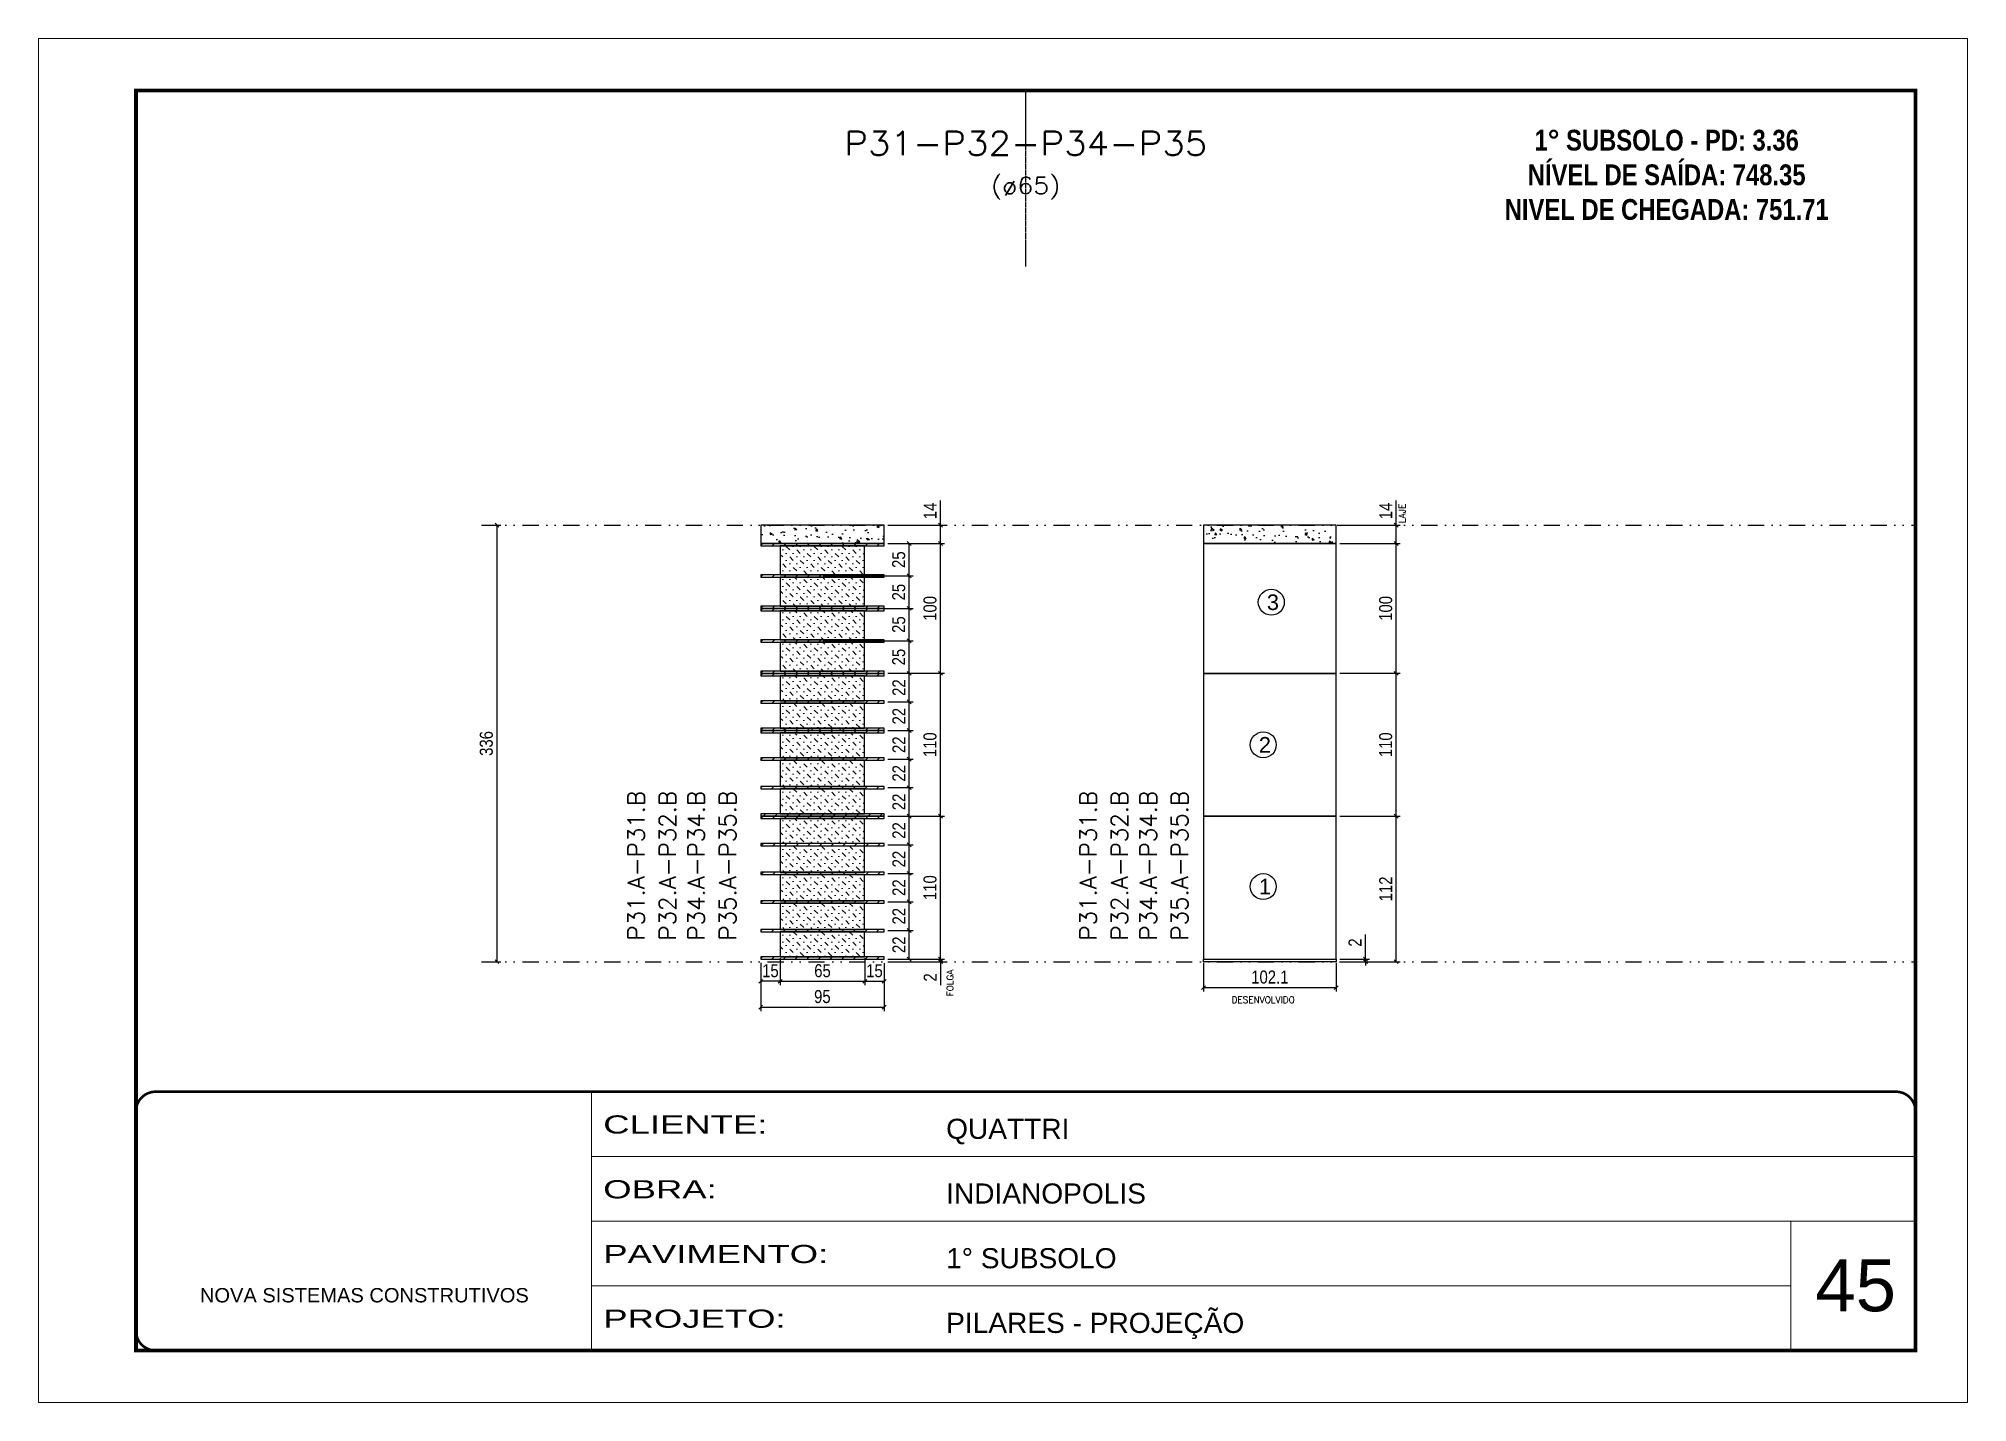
# Model space of a CAD drawing. Header units: millimetres. Extents: x 1945 to 8225, y 304 to 15137.
# Drawn here: x 1945 to 3430, y 1453 to 2503 of the extents above; entities that cross this region are included whole.
import ezdxf
from ezdxf.enums import TextEntityAlignment as Align

# ---------------------------------------------------------------- set-up
doc = ezdxf.new("R2010")
doc.units = ezdxf.units.MM
for name, pattern in [('CONTINUO', [0]), ('DASHED', [0.75, 0.5, -0.25]), ('DIVIDE2', [0.625, 0.25, -0.125, 0, -0.125, 0, -0.125]), ('HIDDEN', [0.375, 0.25, -0.125])]:
    doc.linetypes.add(name, pattern=pattern)
for name, color, linetype, lineweight in [('CARIMBO', 255, 'Continuous', 9), ('CONCRETO', 251, 'Continuous', 25), ('Folhas', 255, 'Continuous', 9), ('HACHURACONCRETO', 7, 'Continuous', 13), ('SARRAFO DE PRESSAO', 251, 'DASHED', 9), ('Texto Seção', 7, 'Continuous', 15)]:
    doc.layers.add(name, color=color, linetype=linetype, lineweight=lineweight)
for name, color, linetype in [('COTA', 241, 'Continuous'), ('NOMENCLATURA', 7, 'Continuous'), ('Nível', 160, 'Continuous'), ('Painéis', 200, 'Continuous'), ('Romaneio', 10, 'Continuous'), ('Texto de Titulo', 7, 'Continuous'), ('Texto Qtd Sarr', 242, 'Continuous')]:
    doc.layers.add(name, color=color, linetype=linetype)
doc.styles.add('ARIAL', font='arial.ttf')
doc.styles.add('COTA TECNICA', font='techl___.ttf', dxfattribs={"height": 10})
doc.styles.add('COTA TECNICA-50', font='techl___.ttf', dxfattribs={"height": 10})
doc.styles.add('REGUA-120', font='ROMANS.shx', dxfattribs={"height": 15})
doc.styles.add('ROMANC', font='techb___.ttf', dxfattribs={"height": 2.5})
doc.styles.add('ROMANS', font='romans.shx')
doc.styles.add('Tecnologia', font='')
doc.styles.get('Tecnologia').set_extended_font_data('Forgotten Futurist')
doc.dimstyles.new('COTA PAINEL-50', dxfattribs={"dimtxt": 10, "dimasz": 3, "dimexe": 3, "dimexo": 3, "dimgap": 3, "dimtad": 1, "dimdec": 1, "dimzin": 12, "dimdsep": 46, "dimtxsty": 'COTA TECNICA-50', "dimblk1": 'OBLIQUE', "dimblk2": 'OBLIQUE', "dimsah": 1, "dimcen": 0.9, "dimclrd": 4, "dimclre": 4, "dimclrt": 240, "dimadec": 1, "dimazin": 3, "dimtfac": 1, "dimtdec": 1, "dimtmove": 0, "dimatfit": 3, "dimfxl": 1, "dimtolj": 1, "dimtzin": 12, "dimarcsym": 0})
doc.dimstyles.new('PAINEL', dxfattribs={"dimtxt": 10, "dimasz": 3, "dimexe": 3, "dimexo": 3, "dimgap": 3, "dimtad": 1, "dimdec": 1, "dimzin": 12, "dimdsep": 46, "dimtxsty": 'COTA TECNICA', "dimblk1": 'OBLIQUE', "dimblk2": 'OBLIQUE', "dimsah": 1, "dimcen": 0.9, "dimclrd": 4, "dimclre": 4, "dimclrt": 240, "dimadec": 1, "dimazin": 3, "dimtfac": 1, "dimtdec": 1, "dimtmove": 0, "dimatfit": 3, "dimfxl": 1, "dimtolj": 1, "dimtzin": 12, "dimarcsym": 0})
pattern_1 = [(45, (19209.22, 5508.4567), (-4.490128, 4.490128), [])]

msp = doc.modelspace()

# ---------------------------------------------------------------- texts
at = {"layer": 'CARIMBO', "style": 'ARIAL'}
msp.add_text('45', height=40, dxfattribs=at).set_placement((3312.72, 1522.93))
at = {"layer": 'NOMENCLATURA', "color": 2, "insert": (3198.35, 2432.58), "char_height": 16, "attachment_point": 2, "style": 'ROMANC'}
msp.add_mtext_dynamic_manual_height_columns('1° SUBSOLO - PD: 3.36\\PNÍVEL DE SAÍDA: 748.35\\PNIVEL DE CHEGADA: 751.71', width=449.0761, gutter_width=1, heights=[0], dxfattribs=at)
at = {"layer": 'Romaneio', "color": 0, "style": 'ARIAL'}
for s, p in [('3', (2895.17, 2068.83)), ('2', (2888.99, 1959.06)), ('1', (2888.99, 1849.91))]:
    msp.add_text(s, height=12, dxfattribs=at).set_placement(p, align=Align.MIDDLE_CENTER)
at = {"layer": 'Texto Seção', "linetype": 'Continuous', "style": 'ROMANS'}
for s, p in [('LAJE', (2997.14, 2129.72)), ('FOLGA', (2649.08, 1765.42))]:
    msp.add_text(s, height=5, rotation=90, dxfattribs=at).set_placement(p)
msp.add_text('DESENVOLVIDO', height=5, dxfattribs=at).set_placement((2863.35, 1760.29))
at = {"layer": 'Texto Seção', "char_height": 13, "width": 285.3299, "attachment_point": 7, "rotation": 90, "style": 'REGUA-120'}
for s, insert in [('P31.A-P31.B', (2411.42, 1808.29)), ('P32.A-P32.B', (2435.55, 1808.29)), ('P34.A-P34.B', (2457.67, 1808.29)), ('P35.A-P35.B', (2481.8, 1808.29)), ('P31.A-P31.B', (2759.42, 1808.29)), ('P32.A-P32.B', (2783.55, 1808.29)), ('P34.A-P34.B', (2805.67, 1808.29)), ('P35.A-P35.B', (2829.8, 1808.29))]:
    msp.add_mtext(s, dxfattribs=dict(at, insert=insert))

# ---------------------------------------------------------------- blocks, each defined once
blk = doc.blocks.new('9999999999')
at = {"color": 30, "linetype": 'CONTINUO'}
for p, q in [((98564.6, 34230.2), (98564.6, 34429.4)), ((98564.6, 34379.6), (99584, 34379.6)), ((98564.6, 34329.8), (99488, 34329.8)), ((99584, 34329.8), (99488, 34329.8)), ((99488, 34329.8), (99488, 34230.2)), ((98564.6, 34280), (99488, 34280))]:
    blk.add_line(p, q, dxfattribs=at)
at = {"color": 30, "linetype": 'CONTINUO', "const_width": 2}
blk.add_lwpolyline([(99584, 34230.2), (99584, 34414.4, 0.414214), (99569, 34429.4), (98229, 34429.4, 0.414214), (98214, 34414.4), (98214, 34245.2, 0.414214), (98229, 34230.2), (99584, 34230.2)], format="xyb", dxfattribs=at)
at = {"layer": 'Folhas'}
blk.add_lwpolyline([(98139, 34190.2), (99624, 34190.2), (99624, 35240.2), (98139, 35240.2)], close=True, dxfattribs=at)
at = {"layer": 'Folhas', "color": 30, "const_width": 3}
blk.add_lwpolyline([(98214, 34230.2), (99584, 34230.2), (99584, 35200.2), (98214, 35200.2)], close=True, dxfattribs=at)
at = {"color": 7, "linetype": 'Continuous', "ltscale": 5, "style": 'ARIAL'}
for s, height, p in [('QUATTRI', 15.48, (98837.7, 34393.1)), ('INDIANOPOLIS', 15.483, (98837.7, 34343.3)), ('1° SUBSOLO', 15.48, (98837.7, 34293.5)), ('NOVA SISTEMAS CONSTRUTIVOS', 11.059, (98263.2, 34267.2)), ('PILARES - PROJEÇÃO', 15.483, (98837.7, 34243.7))]:
    blk.add_text(s, height=height, dxfattribs=at).set_placement(p)
at = {"layer": 'Folhas', "color": 7, "style": 'Tecnologia', "width": 1.5}
for s, p in [('CLIENTE:', (98573.7, 34397.2)), ('OBRA:', (98573.7, 34347.3)), ('PAVIMENTO:', (98573.7, 34297.5)), ('PROJETO:', (98573.7, 34247.7))]:
    blk.add_text(s, height=14, dxfattribs=at).set_placement(p)
blk = doc.blocks.new('_Oblique')
at = {"color": 0, "linetype": 'ByBlock', "lineweight": -2}
blk.add_line((-0.5, -0.5), (0.5, 0.5), dxfattribs=at)
blk = doc.blocks.new('*D1348')
at = {"layer": 'COTA', "color": 4, "lineweight": -2, "transparency": 16777216}
for p, q in [((2500.8, 1791.1), (2500.8, 1754)), ((2595.8, 1791), (2595.8, 1754)), ((2500.8, 1757), (2595.8, 1757))]:
    blk.add_line(p, q, dxfattribs=at)
at = {"layer": 'Defpoints', "color": 0, "transparency": 16777216}
for p in [(2500.8, 1794.1), (2595.8, 1794), (2595.8, 1757)]:
    blk.add_point(p, dxfattribs=at)
at = {"layer": 'COTA', "color": 4, "lineweight": -2, "transparency": 16777216, "xscale": 3, "yscale": 3, "zscale": 3, "rotation": 180}
blk.add_blockref('_Oblique', (2500.8, 1757), dxfattribs=at)
at = {"layer": 'COTA', "color": 4, "lineweight": -2, "transparency": 16777216, "xscale": 3, "yscale": 3, "zscale": 3}
blk.add_blockref('_Oblique', (2595.8, 1757), dxfattribs=at)
at = {"layer": 'COTA', "color": 240, "transparency": 16777216, "insert": (2548.3, 1765.2), "char_height": 10, "attachment_point": 5, "style": 'COTA TECNICA'}
blk.add_mtext('\\A1;95', dxfattribs=at)
blk = doc.blocks.new('*D1349')
at = {"layer": 'COTA', "color": 4, "lineweight": -2, "transparency": 16777216}
for p, q in [((2500.8, 1791.1), (2500.8, 1774)), ((2515.8, 1794.7), (2515.8, 1774)), ((2515.8, 1777), (2500.8, 1777))]:
    blk.add_line(p, q, dxfattribs=at)
at = {"layer": 'Defpoints', "color": 0, "transparency": 16777216}
for p in [(2515.8, 1797.7), (2500.8, 1794.1), (2500.8, 1777)]:
    blk.add_point(p, dxfattribs=at)
at = {"layer": 'COTA', "color": 4, "lineweight": -2, "transparency": 16777216, "xscale": 3, "yscale": 3, "zscale": 3, "rotation": 180}
blk.add_blockref('_Oblique', (2500.8, 1777), dxfattribs=at)
at = {"layer": 'COTA', "color": 4, "lineweight": -2, "transparency": 16777216, "xscale": 3, "yscale": 3, "zscale": 3}
blk.add_blockref('_Oblique', (2515.8, 1777), dxfattribs=at)
at = {"layer": 'COTA', "color": 240, "transparency": 16777216, "insert": (2508.3, 1785.1), "char_height": 10, "attachment_point": 5, "style": 'COTA TECNICA'}
blk.add_mtext('\\A1;15', dxfattribs=at)
blk = doc.blocks.new('*D1350')
at = {"layer": 'COTA', "color": 4, "lineweight": -2, "transparency": 16777216}
for p, q in [((2580.9, 1794.7), (2580.9, 1774)), ((2595.8, 1791), (2595.8, 1774)), ((2580.9, 1777), (2595.8, 1777))]:
    blk.add_line(p, q, dxfattribs=at)
at = {"layer": 'Defpoints', "color": 0, "transparency": 16777216}
for p in [(2580.9, 1797.7), (2595.8, 1794), (2595.8, 1777)]:
    blk.add_point(p, dxfattribs=at)
at = {"layer": 'COTA', "color": 4, "lineweight": -2, "transparency": 16777216, "xscale": 3, "yscale": 3, "zscale": 3, "rotation": 180}
blk.add_blockref('_Oblique', (2580.9, 1777), dxfattribs=at)
at = {"layer": 'COTA', "color": 4, "lineweight": -2, "transparency": 16777216, "xscale": 3, "yscale": 3, "zscale": 3}
blk.add_blockref('_Oblique', (2595.8, 1777), dxfattribs=at)
at = {"layer": 'COTA', "color": 240, "transparency": 16777216, "insert": (2588.4, 1785.1), "char_height": 10, "attachment_point": 5, "style": 'COTA TECNICA'}
blk.add_mtext('\\A1;15', dxfattribs=at)
blk = doc.blocks.new('*D1351')
at = {"layer": 'COTA', "color": 4, "lineweight": -2, "transparency": 16777216}
for p, q in [((2515.8, 1794.7), (2515.8, 1774)), ((2580.9, 1794.7), (2580.9, 1774)), ((2515.8, 1777), (2580.9, 1777))]:
    blk.add_line(p, q, dxfattribs=at)
at = {"layer": 'Defpoints', "color": 0, "transparency": 16777216}
for p in [(2515.8, 1797.7), (2580.9, 1797.7), (2580.9, 1777)]:
    blk.add_point(p, dxfattribs=at)
at = {"layer": 'COTA', "color": 4, "lineweight": -2, "transparency": 16777216, "xscale": 3, "yscale": 3, "zscale": 3, "rotation": 180}
blk.add_blockref('_Oblique', (2515.8, 1777), dxfattribs=at)
at = {"layer": 'COTA', "color": 4, "lineweight": -2, "transparency": 16777216, "xscale": 3, "yscale": 3, "zscale": 3}
blk.add_blockref('_Oblique', (2580.9, 1777), dxfattribs=at)
at = {"layer": 'COTA', "color": 240, "transparency": 16777216, "insert": (2548.4, 1785.1), "char_height": 10, "attachment_point": 5, "style": 'COTA TECNICA'}
blk.add_mtext('\\A1;65', dxfattribs=at)
blk = doc.blocks.new('*D1352')
at = {"layer": 'COTA', "color": 4, "lineweight": -2, "transparency": 16777216}
for p, q in [((2639.3, 1794.1), (2639.3, 1797.1)), ((2598.8, 1794.1), (2642.3, 1794.1)), ((2598.8, 1792.1), (2642.3, 1792.1)), ((2639.3, 1794.1), (2639.3, 1792.1)), ((2639.3, 1792.1), (2639.3, 1774))]:
    blk.add_line(p, q, dxfattribs=at)
at = {"layer": 'Defpoints', "color": 0, "transparency": 16777216}
for p in [(2595.8, 1794.1), (2595.8, 1792.1), (2639.3, 1792.1)]:
    blk.add_point(p, dxfattribs=at)
at = {"layer": 'COTA', "color": 4, "lineweight": -2, "transparency": 16777216, "xscale": 3, "yscale": 3, "zscale": 3}
for p, rotation in [((2639.3, 1794.1), 270), ((2639.3, 1792.1), 90)]:
    blk.add_blockref('_Oblique', p, dxfattribs=dict(at, rotation=rotation))
at = {"layer": 'COTA', "color": 240, "transparency": 16777216, "insert": (2631.3, 1780), "char_height": 10, "attachment_point": 5, "rotation": 90, "style": 'COTA TECNICA'}
blk.add_mtext('\\A1;2', dxfattribs=at)
blk = doc.blocks.new('*D1353')
at = {"layer": 'COTA', "color": 4, "lineweight": -2, "transparency": 16777216}
for p, q in [((2598.8, 1904.1), (2642.3, 1904.1)), ((2639.3, 1794.1), (2639.3, 1904.1)), ((2598.8, 1794.1), (2642.3, 1794.1))]:
    blk.add_line(p, q, dxfattribs=at)
at = {"layer": 'Defpoints', "color": 0, "transparency": 16777216}
for p in [(2595.8, 1904.1), (2639.3, 1904.1), (2595.8, 1794.1)]:
    blk.add_point(p, dxfattribs=at)
at = {"layer": 'COTA', "color": 4, "lineweight": -2, "transparency": 16777216, "xscale": 3, "yscale": 3, "zscale": 3}
for p, rotation in [((2639.3, 1904.1), 90), ((2639.3, 1794.1), 270)]:
    blk.add_blockref('_Oblique', p, dxfattribs=dict(at, rotation=rotation))
at = {"layer": 'COTA', "color": 240, "transparency": 16777216, "insert": (2631.2, 1849.1), "char_height": 10, "attachment_point": 5, "rotation": 90, "style": 'COTA TECNICA'}
blk.add_mtext('\\A1;110', dxfattribs=at)
blk = doc.blocks.new('*D1354')
at = {"layer": 'COTA', "color": 4, "lineweight": -2, "transparency": 16777216}
for p, q in [((2598.8, 2014.1), (2642.3, 2014.1)), ((2639.3, 1904.1), (2639.3, 2014.1)), ((2598.8, 1904.1), (2642.3, 1904.1))]:
    blk.add_line(p, q, dxfattribs=at)
at = {"layer": 'Defpoints', "color": 0, "transparency": 16777216}
for p in [(2595.8, 2014.1), (2639.3, 2014.1), (2595.8, 1904.1)]:
    blk.add_point(p, dxfattribs=at)
at = {"layer": 'COTA', "color": 4, "lineweight": -2, "transparency": 16777216, "xscale": 3, "yscale": 3, "zscale": 3}
for p, rotation in [((2639.3, 2014.1), 90), ((2639.3, 1904.1), 270)]:
    blk.add_blockref('_Oblique', p, dxfattribs=dict(at, rotation=rotation))
at = {"layer": 'COTA', "color": 240, "transparency": 16777216, "insert": (2631.2, 1959.1), "char_height": 10, "attachment_point": 5, "rotation": 90, "style": 'COTA TECNICA'}
blk.add_mtext('\\A1;110', dxfattribs=at)
blk = doc.blocks.new('*D1355')
at = {"layer": 'COTA', "color": 4, "lineweight": -2, "transparency": 16777216}
for p, q in [((2598.8, 1816.1), (2618.2, 1816.1)), ((2615.2, 1794.1), (2615.2, 1816.1)), ((2598.8, 1794.1), (2618.2, 1794.1))]:
    blk.add_line(p, q, dxfattribs=at)
at = {"layer": 'Defpoints', "color": 0, "transparency": 16777216}
for p in [(2595.8, 1816.1), (2615.2, 1816.1), (2595.8, 1794.1)]:
    blk.add_point(p, dxfattribs=at)
at = {"layer": 'COTA', "color": 4, "lineweight": -2, "transparency": 16777216, "xscale": 3, "yscale": 3, "zscale": 3}
for p, rotation in [((2615.2, 1816.1), 90), ((2615.2, 1794.1), 270)]:
    blk.add_blockref('_Oblique', p, dxfattribs=dict(at, rotation=rotation))
at = {"layer": 'COTA', "color": 240, "transparency": 16777216, "insert": (2607.2, 1805.1), "char_height": 10, "attachment_point": 5, "rotation": 90, "style": 'COTA TECNICA'}
blk.add_mtext('\\A1;22', dxfattribs=at)
blk = doc.blocks.new('*D1356')
at = {"layer": 'COTA', "color": 4, "lineweight": -2, "transparency": 16777216}
for p, q in [((2598.8, 1838.1), (2618.2, 1838.1)), ((2615.2, 1816.1), (2615.2, 1838.1)), ((2598.8, 1816.1), (2618.2, 1816.1))]:
    blk.add_line(p, q, dxfattribs=at)
at = {"layer": 'Defpoints', "color": 0, "transparency": 16777216}
for p in [(2595.8, 1838.1), (2615.2, 1838.1), (2595.8, 1816.1)]:
    blk.add_point(p, dxfattribs=at)
at = {"layer": 'COTA', "color": 4, "lineweight": -2, "transparency": 16777216, "xscale": 3, "yscale": 3, "zscale": 3}
for p, rotation in [((2615.2, 1838.1), 90), ((2615.2, 1816.1), 270)]:
    blk.add_blockref('_Oblique', p, dxfattribs=dict(at, rotation=rotation))
at = {"layer": 'COTA', "color": 240, "transparency": 16777216, "insert": (2607.2, 1827.1), "char_height": 10, "attachment_point": 5, "rotation": 90, "style": 'COTA TECNICA'}
blk.add_mtext('\\A1;22', dxfattribs=at)
blk = doc.blocks.new('*D1357')
at = {"layer": 'COTA', "color": 4, "lineweight": -2, "transparency": 16777216}
for p, q in [((2598.8, 1860.1), (2618.2, 1860.1)), ((2615.2, 1838.1), (2615.2, 1860.1)), ((2598.8, 1838.1), (2618.2, 1838.1))]:
    blk.add_line(p, q, dxfattribs=at)
at = {"layer": 'Defpoints', "color": 0, "transparency": 16777216}
for p in [(2595.8, 1860.1), (2615.2, 1860.1), (2595.8, 1838.1)]:
    blk.add_point(p, dxfattribs=at)
at = {"layer": 'COTA', "color": 4, "lineweight": -2, "transparency": 16777216, "xscale": 3, "yscale": 3, "zscale": 3}
for p, rotation in [((2615.2, 1860.1), 90), ((2615.2, 1838.1), 270)]:
    blk.add_blockref('_Oblique', p, dxfattribs=dict(at, rotation=rotation))
at = {"layer": 'COTA', "color": 240, "transparency": 16777216, "insert": (2607.2, 1849.1), "char_height": 10, "attachment_point": 5, "rotation": 90, "style": 'COTA TECNICA'}
blk.add_mtext('\\A1;22', dxfattribs=at)
blk = doc.blocks.new('*D1358')
at = {"layer": 'COTA', "color": 4, "lineweight": -2, "transparency": 16777216}
for p, q in [((2598.8, 1882.1), (2618.2, 1882.1)), ((2615.2, 1860.1), (2615.2, 1882.1)), ((2598.8, 1860.1), (2618.2, 1860.1))]:
    blk.add_line(p, q, dxfattribs=at)
at = {"layer": 'Defpoints', "color": 0, "transparency": 16777216}
for p in [(2595.8, 1882.1), (2615.2, 1882.1), (2595.8, 1860.1)]:
    blk.add_point(p, dxfattribs=at)
at = {"layer": 'COTA', "color": 4, "lineweight": -2, "transparency": 16777216, "xscale": 3, "yscale": 3, "zscale": 3}
for p, rotation in [((2615.2, 1882.1), 90), ((2615.2, 1860.1), 270)]:
    blk.add_blockref('_Oblique', p, dxfattribs=dict(at, rotation=rotation))
at = {"layer": 'COTA', "color": 240, "transparency": 16777216, "insert": (2607.2, 1871.1), "char_height": 10, "attachment_point": 5, "rotation": 90, "style": 'COTA TECNICA'}
blk.add_mtext('\\A1;22', dxfattribs=at)
blk = doc.blocks.new('*D1359')
at = {"layer": 'COTA', "color": 4, "lineweight": -2, "transparency": 16777216}
for p, q in [((2598.8, 1904.1), (2618.2, 1904.1)), ((2615.2, 1882.1), (2615.2, 1904.1)), ((2598.8, 1882.1), (2618.2, 1882.1))]:
    blk.add_line(p, q, dxfattribs=at)
at = {"layer": 'Defpoints', "color": 0, "transparency": 16777216}
for p in [(2595.8, 1904.1), (2615.2, 1904.1), (2595.8, 1882.1)]:
    blk.add_point(p, dxfattribs=at)
at = {"layer": 'COTA', "color": 4, "lineweight": -2, "transparency": 16777216, "xscale": 3, "yscale": 3, "zscale": 3}
for p, rotation in [((2615.2, 1904.1), 90), ((2615.2, 1882.1), 270)]:
    blk.add_blockref('_Oblique', p, dxfattribs=dict(at, rotation=rotation))
at = {"layer": 'COTA', "color": 240, "transparency": 16777216, "insert": (2607.2, 1893.1), "char_height": 10, "attachment_point": 5, "rotation": 90, "style": 'COTA TECNICA'}
blk.add_mtext('\\A1;22', dxfattribs=at)
blk = doc.blocks.new('*D1360')
at = {"layer": 'COTA', "color": 4, "lineweight": -2, "transparency": 16777216}
for p, q in [((2598.8, 1926.1), (2618.2, 1926.1)), ((2615.2, 1904.1), (2615.2, 1926.1)), ((2598.8, 1904.1), (2618.2, 1904.1))]:
    blk.add_line(p, q, dxfattribs=at)
at = {"layer": 'Defpoints', "color": 0, "transparency": 16777216}
for p in [(2595.8, 1926.1), (2615.2, 1926.1), (2595.8, 1904.1)]:
    blk.add_point(p, dxfattribs=at)
at = {"layer": 'COTA', "color": 4, "lineweight": -2, "transparency": 16777216, "xscale": 3, "yscale": 3, "zscale": 3}
for p, rotation in [((2615.2, 1926.1), 90), ((2615.2, 1904.1), 270)]:
    blk.add_blockref('_Oblique', p, dxfattribs=dict(at, rotation=rotation))
at = {"layer": 'COTA', "color": 240, "transparency": 16777216, "insert": (2607.2, 1915.1), "char_height": 10, "attachment_point": 5, "rotation": 90, "style": 'COTA TECNICA'}
blk.add_mtext('\\A1;22', dxfattribs=at)
blk = doc.blocks.new('*D1361')
at = {"layer": 'COTA', "color": 4, "lineweight": -2, "transparency": 16777216}
for p, q in [((2598.8, 1948.1), (2618.2, 1948.1)), ((2615.2, 1926.1), (2615.2, 1948.1)), ((2598.8, 1926.1), (2618.2, 1926.1))]:
    blk.add_line(p, q, dxfattribs=at)
at = {"layer": 'Defpoints', "color": 0, "transparency": 16777216}
for p in [(2595.8, 1948.1), (2615.2, 1948.1), (2595.8, 1926.1)]:
    blk.add_point(p, dxfattribs=at)
at = {"layer": 'COTA', "color": 4, "lineweight": -2, "transparency": 16777216, "xscale": 3, "yscale": 3, "zscale": 3}
for p, rotation in [((2615.2, 1948.1), 90), ((2615.2, 1926.1), 270)]:
    blk.add_blockref('_Oblique', p, dxfattribs=dict(at, rotation=rotation))
at = {"layer": 'COTA', "color": 240, "transparency": 16777216, "insert": (2607.2, 1937.1), "char_height": 10, "attachment_point": 5, "rotation": 90, "style": 'COTA TECNICA'}
blk.add_mtext('\\A1;22', dxfattribs=at)
blk = doc.blocks.new('*D1362')
at = {"layer": 'COTA', "color": 4, "lineweight": -2, "transparency": 16777216}
for p, q in [((2598.8, 1970.1), (2618.2, 1970.1)), ((2615.2, 1948.1), (2615.2, 1970.1)), ((2598.8, 1948.1), (2618.2, 1948.1))]:
    blk.add_line(p, q, dxfattribs=at)
at = {"layer": 'Defpoints', "color": 0, "transparency": 16777216}
for p in [(2595.8, 1970.1), (2615.2, 1970.1), (2595.8, 1948.1)]:
    blk.add_point(p, dxfattribs=at)
at = {"layer": 'COTA', "color": 4, "lineweight": -2, "transparency": 16777216, "xscale": 3, "yscale": 3, "zscale": 3}
for p, rotation in [((2615.2, 1970.1), 90), ((2615.2, 1948.1), 270)]:
    blk.add_blockref('_Oblique', p, dxfattribs=dict(at, rotation=rotation))
at = {"layer": 'COTA', "color": 240, "transparency": 16777216, "insert": (2607.2, 1959.1), "char_height": 10, "attachment_point": 5, "rotation": 90, "style": 'COTA TECNICA'}
blk.add_mtext('\\A1;22', dxfattribs=at)
blk = doc.blocks.new('*D1363')
at = {"layer": 'COTA', "color": 4, "lineweight": -2, "transparency": 16777216}
for p, q in [((2598.8, 1992.1), (2618.2, 1992.1)), ((2615.2, 1970.1), (2615.2, 1992.1)), ((2598.8, 1970.1), (2618.2, 1970.1))]:
    blk.add_line(p, q, dxfattribs=at)
at = {"layer": 'Defpoints', "color": 0, "transparency": 16777216}
for p in [(2595.8, 1992.1), (2615.2, 1992.1), (2595.8, 1970.1)]:
    blk.add_point(p, dxfattribs=at)
at = {"layer": 'COTA', "color": 4, "lineweight": -2, "transparency": 16777216, "xscale": 3, "yscale": 3, "zscale": 3}
for p, rotation in [((2615.2, 1992.1), 90), ((2615.2, 1970.1), 270)]:
    blk.add_blockref('_Oblique', p, dxfattribs=dict(at, rotation=rotation))
at = {"layer": 'COTA', "color": 240, "transparency": 16777216, "insert": (2607.2, 1981.1), "char_height": 10, "attachment_point": 5, "rotation": 90, "style": 'COTA TECNICA'}
blk.add_mtext('\\A1;22', dxfattribs=at)
blk = doc.blocks.new('*D1364')
at = {"layer": 'COTA', "color": 4, "lineweight": -2, "transparency": 16777216}
for p, q in [((2598.8, 2014.1), (2618.2, 2014.1)), ((2615.2, 1992.1), (2615.2, 2014.1)), ((2598.8, 1992.1), (2618.2, 1992.1))]:
    blk.add_line(p, q, dxfattribs=at)
at = {"layer": 'Defpoints', "color": 0, "transparency": 16777216}
for p in [(2595.8, 2014.1), (2615.2, 2014.1), (2595.8, 1992.1)]:
    blk.add_point(p, dxfattribs=at)
at = {"layer": 'COTA', "color": 4, "lineweight": -2, "transparency": 16777216, "xscale": 3, "yscale": 3, "zscale": 3}
for p, rotation in [((2615.2, 2014.1), 90), ((2615.2, 1992.1), 270)]:
    blk.add_blockref('_Oblique', p, dxfattribs=dict(at, rotation=rotation))
at = {"layer": 'COTA', "color": 240, "transparency": 16777216, "insert": (2607.2, 2003.1), "char_height": 10, "attachment_point": 5, "rotation": 90, "style": 'COTA TECNICA'}
blk.add_mtext('\\A1;22', dxfattribs=at)
blk = doc.blocks.new('*D1365')
at = {"layer": 'COTA', "color": 4, "lineweight": -2, "transparency": 16777216}
for p, q in [((2548.8, 2039.1), (2618.2, 2039.1)), ((2615.2, 2014.1), (2615.2, 2039.1)), ((2598.8, 2014.1), (2618.2, 2014.1))]:
    blk.add_line(p, q, dxfattribs=at)
at = {"layer": 'Defpoints', "color": 0, "transparency": 16777216}
for p in [(2545.8, 2039.1), (2615.2, 2039.1), (2595.8, 2014.1)]:
    blk.add_point(p, dxfattribs=at)
at = {"layer": 'COTA', "color": 4, "lineweight": -2, "transparency": 16777216, "xscale": 3, "yscale": 3, "zscale": 3}
for p, rotation in [((2615.2, 2039.1), 90), ((2615.2, 2014.1), 270)]:
    blk.add_blockref('_Oblique', p, dxfattribs=dict(at, rotation=rotation))
at = {"layer": 'COTA', "color": 240, "transparency": 16777216, "insert": (2607.1, 2026.6), "char_height": 10, "attachment_point": 5, "rotation": 90, "style": 'COTA TECNICA'}
blk.add_mtext('\\A1;25', dxfattribs=at)
blk = doc.blocks.new('*D1366')
at = {"layer": 'COTA', "color": 4, "lineweight": -2, "transparency": 16777216}
for p, q in [((2548.8, 2064.1), (2618.2, 2064.1)), ((2615.2, 2039.1), (2615.2, 2064.1)), ((2548.8, 2039.1), (2618.2, 2039.1))]:
    blk.add_line(p, q, dxfattribs=at)
at = {"layer": 'Defpoints', "color": 0, "transparency": 16777216}
for p in [(2545.8, 2064.1), (2615.2, 2064.1), (2545.8, 2039.1)]:
    blk.add_point(p, dxfattribs=at)
at = {"layer": 'COTA', "color": 4, "lineweight": -2, "transparency": 16777216, "xscale": 3, "yscale": 3, "zscale": 3}
for p, rotation in [((2615.2, 2064.1), 90), ((2615.2, 2039.1), 270)]:
    blk.add_blockref('_Oblique', p, dxfattribs=dict(at, rotation=rotation))
at = {"layer": 'COTA', "color": 240, "transparency": 16777216, "insert": (2607.1, 2051.6), "char_height": 10, "attachment_point": 5, "rotation": 90, "style": 'COTA TECNICA'}
blk.add_mtext('\\A1;25', dxfattribs=at)
blk = doc.blocks.new('*D1367')
at = {"layer": 'COTA', "color": 4, "lineweight": -2, "transparency": 16777216}
for p, q in [((2548.8, 2089.1), (2618.2, 2089.1)), ((2615.2, 2064.1), (2615.2, 2089.1)), ((2548.8, 2064.1), (2618.2, 2064.1))]:
    blk.add_line(p, q, dxfattribs=at)
at = {"layer": 'Defpoints', "color": 0, "transparency": 16777216}
for p in [(2545.8, 2089.1), (2615.2, 2089.1), (2545.8, 2064.1)]:
    blk.add_point(p, dxfattribs=at)
at = {"layer": 'COTA', "color": 4, "lineweight": -2, "transparency": 16777216, "xscale": 3, "yscale": 3, "zscale": 3}
for p, rotation in [((2615.2, 2089.1), 90), ((2615.2, 2064.1), 270)]:
    blk.add_blockref('_Oblique', p, dxfattribs=dict(at, rotation=rotation))
at = {"layer": 'COTA', "color": 240, "transparency": 16777216, "insert": (2607.1, 2076.6), "char_height": 10, "attachment_point": 5, "rotation": 90, "style": 'COTA TECNICA'}
blk.add_mtext('\\A1;25', dxfattribs=at)
blk = doc.blocks.new('*D1368')
at = {"layer": 'COTA', "color": 4, "lineweight": -2, "transparency": 16777216}
for p, q in [((2598.8, 2114.1), (2618.2, 2114.1)), ((2615.2, 2089.1), (2615.2, 2114.1)), ((2548.8, 2089.1), (2618.2, 2089.1))]:
    blk.add_line(p, q, dxfattribs=at)
at = {"layer": 'Defpoints', "color": 0, "transparency": 16777216}
for p in [(2595.8, 2114.1), (2615.2, 2114.1), (2545.8, 2089.1)]:
    blk.add_point(p, dxfattribs=at)
at = {"layer": 'COTA', "color": 4, "lineweight": -2, "transparency": 16777216, "xscale": 3, "yscale": 3, "zscale": 3}
for p, rotation in [((2615.2, 2114.1), 90), ((2615.2, 2089.1), 270)]:
    blk.add_blockref('_Oblique', p, dxfattribs=dict(at, rotation=rotation))
at = {"layer": 'COTA', "color": 240, "transparency": 16777216, "insert": (2607.1, 2101.6), "char_height": 10, "attachment_point": 5, "rotation": 90, "style": 'COTA TECNICA'}
blk.add_mtext('\\A1;25', dxfattribs=at)
blk = doc.blocks.new('*D1369')
at = {"layer": 'COTA', "color": 4, "lineweight": -2, "transparency": 16777216}
for p, q in [((2841.7, 1791.1), (2841.7, 1769.1)), ((2943.8, 1791.1), (2943.8, 1769.1)), ((2841.7, 1772.1), (2943.8, 1772.1))]:
    blk.add_line(p, q, dxfattribs=at)
at = {"layer": 'Defpoints', "color": 0, "transparency": 16777216}
for p in [(2841.7, 1794.1), (2943.8, 1794.1), (2943.8, 1772.1)]:
    blk.add_point(p, dxfattribs=at)
at = {"layer": 'COTA', "color": 4, "lineweight": -2, "transparency": 16777216, "xscale": 3, "yscale": 3, "zscale": 3, "rotation": 180}
blk.add_blockref('_Oblique', (2841.7, 1772.1), dxfattribs=at)
at = {"layer": 'COTA', "color": 4, "lineweight": -2, "transparency": 16777216, "xscale": 3, "yscale": 3, "zscale": 3}
blk.add_blockref('_Oblique', (2943.8, 1772.1), dxfattribs=at)
at = {"layer": 'COTA', "color": 240, "transparency": 16777216, "insert": (2892.8, 1780.2), "char_height": 10, "attachment_point": 5, "style": 'COTA TECNICA'}
blk.add_mtext('\\A1;102.1', dxfattribs=at)
blk = doc.blocks.new('*D1370')
at = {"layer": 'COTA', "color": 4, "lineweight": -2, "transparency": 16777216}
for p, q in [((2990.1, 2128.1), (2990.1, 2147.2)), ((2944.7, 2128.1), (2993.1, 2128.1)), ((2990.1, 2114.1), (2990.1, 2128.1)), ((2946.8, 2114.1), (2993.1, 2114.1))]:
    blk.add_line(p, q, dxfattribs=at)
at = {"layer": 'Defpoints', "color": 0, "transparency": 16777216}
for p in [(2941.7, 2128.1), (2990.1, 2128.1), (2943.8, 2114.1)]:
    blk.add_point(p, dxfattribs=at)
at = {"layer": 'COTA', "color": 4, "lineweight": -2, "transparency": 16777216, "xscale": 3, "yscale": 3, "zscale": 3}
for p, rotation in [((2990.1, 2128.1), 90), ((2990.1, 2114.1), 270)]:
    blk.add_blockref('_Oblique', p, dxfattribs=dict(at, rotation=rotation))
at = {"layer": 'COTA', "color": 240, "transparency": 16777216, "insert": (2982, 2139.1), "char_height": 10, "attachment_point": 5, "rotation": 90, "style": 'COTA TECNICA'}
blk.add_mtext('\\A1;14', dxfattribs=at)
blk = doc.blocks.new('*D1371')
at = {"layer": 'COTA', "color": 4, "lineweight": -2, "transparency": 16777216}
for p, q in [((2639.3, 2128.1), (2639.3, 2147.2)), ((2598.8, 2128.1), (2642.3, 2128.1)), ((2639.3, 2114.1), (2639.3, 2128.1)), ((2598.8, 2114.1), (2642.3, 2114.1))]:
    blk.add_line(p, q, dxfattribs=at)
at = {"layer": 'Defpoints', "color": 0, "transparency": 16777216}
for p in [(2595.8, 2128.1), (2639.3, 2128.1), (2595.8, 2114.1)]:
    blk.add_point(p, dxfattribs=at)
at = {"layer": 'COTA', "color": 4, "lineweight": -2, "transparency": 16777216, "xscale": 3, "yscale": 3, "zscale": 3}
for p, rotation in [((2639.3, 2128.1), 90), ((2639.3, 2114.1), 270)]:
    blk.add_blockref('_Oblique', p, dxfattribs=dict(at, rotation=rotation))
at = {"layer": 'COTA', "color": 240, "transparency": 16777216, "insert": (2631.2, 2139.1), "char_height": 10, "attachment_point": 5, "rotation": 90, "style": 'COTA TECNICA'}
blk.add_mtext('\\A1;14', dxfattribs=at)
blk = doc.blocks.new('*D1372')
at = {"layer": 'COTA', "color": 4, "lineweight": -2, "transparency": 16777216}
for p, q in [((2946.8, 1904.1), (2993.1, 1904.1)), ((2990.1, 1792.1), (2990.1, 1904.1)), ((2946.8, 1792.1), (2993.1, 1792.1))]:
    blk.add_line(p, q, dxfattribs=at)
at = {"layer": 'Defpoints', "color": 0, "transparency": 16777216}
for p in [(2943.8, 1904.1), (2990.1, 1904.1), (2943.8, 1792.1)]:
    blk.add_point(p, dxfattribs=at)
at = {"layer": 'COTA', "color": 4, "lineweight": -2, "transparency": 16777216, "xscale": 3, "yscale": 3, "zscale": 3}
for p, rotation in [((2990.1, 1904.1), 90), ((2990.1, 1792.1), 270)]:
    blk.add_blockref('_Oblique', p, dxfattribs=dict(at, rotation=rotation))
at = {"layer": 'COTA', "color": 240, "transparency": 16777216, "insert": (2982, 1848.1), "char_height": 10, "attachment_point": 5, "rotation": 90, "style": 'COTA TECNICA-50'}
blk.add_mtext('\\A1;112', dxfattribs=at)
blk = doc.blocks.new('*D1373')
at = {"layer": 'COTA', "color": 4, "lineweight": -2, "transparency": 16777216}
for p, q in [((2966.4, 1794.1), (2966.4, 1812.9)), ((2946.8, 1794.1), (2969.4, 1794.1)), ((2946.8, 1792.1), (2969.4, 1792.1)), ((2966.4, 1792.1), (2966.4, 1794.1)), ((2966.4, 1792.1), (2966.4, 1789.1))]:
    blk.add_line(p, q, dxfattribs=at)
at = {"layer": 'Defpoints', "color": 0, "transparency": 16777216}
for p in [(2943.8, 1794.1), (2943.8, 1792.1), (2966.4, 1792.1)]:
    blk.add_point(p, dxfattribs=at)
at = {"layer": 'COTA', "color": 4, "lineweight": -2, "transparency": 16777216, "xscale": 3, "yscale": 3, "zscale": 3}
for p, rotation in [((2966.4, 1794.1), 270), ((2966.4, 1792.1), 90)]:
    blk.add_blockref('_Oblique', p, dxfattribs=dict(at, rotation=rotation))
at = {"layer": 'COTA', "color": 240, "transparency": 16777216, "insert": (2958.4, 1806.8), "char_height": 10, "attachment_point": 5, "rotation": 90, "style": 'COTA TECNICA-50'}
blk.add_mtext('\\A1;2', dxfattribs=at)
blk = doc.blocks.new('*D1743')
at = {"layer": 'COTA', "color": 4, "linetype": 'ByBlock', "lineweight": -2, "transparency": 16777216}
for p, q in [((2946.8, 2014.1), (2993.1, 2014.1)), ((2990.1, 1904.1), (2990.1, 2014.1)), ((2946.8, 1904.1), (2993.1, 1904.1))]:
    blk.add_line(p, q, dxfattribs=at)
at = {"layer": 'Defpoints', "color": 0, "linetype": 'ByBlock', "transparency": 16777216}
for p in [(2943.8, 2014.1), (2990.1, 2014.1), (2943.8, 1904.1)]:
    blk.add_point(p, dxfattribs=at)
at = {"layer": 'COTA', "color": 4, "linetype": 'ByBlock', "lineweight": -2, "transparency": 16777216, "xscale": 3, "yscale": 3, "zscale": 3}
for p, rotation in [((2990.1, 2014.1), 90), ((2990.1, 1904.1), 270)]:
    blk.add_blockref('_Oblique', p, dxfattribs=dict(at, rotation=rotation))
at = {"layer": 'COTA', "color": 240, "linetype": 'ByBlock', "transparency": 16777216, "insert": (2982, 1959.1), "char_height": 10, "attachment_point": 5, "rotation": 90, "style": 'COTA TECNICA'}
blk.add_mtext('\\A1;110', dxfattribs=at)
blk = doc.blocks.new('*D1744')
at = {"layer": 'COTA', "color": 4, "linetype": 'ByBlock', "lineweight": -2, "transparency": 16777216}
for p, q in [((2946.8, 2114.1), (2993.1, 2114.1)), ((2990.1, 2014.1), (2990.1, 2114.1)), ((2946.8, 2014.1), (2993.1, 2014.1))]:
    blk.add_line(p, q, dxfattribs=at)
at = {"layer": 'Defpoints', "color": 0, "linetype": 'ByBlock', "transparency": 16777216}
for p in [(2943.8, 2114.1), (2990.1, 2114.1), (2943.8, 2014.1)]:
    blk.add_point(p, dxfattribs=at)
at = {"layer": 'COTA', "color": 4, "linetype": 'ByBlock', "lineweight": -2, "transparency": 16777216, "xscale": 3, "yscale": 3, "zscale": 3}
for p, rotation in [((2990.1, 2114.1), 90), ((2990.1, 2014.1), 270)]:
    blk.add_blockref('_Oblique', p, dxfattribs=dict(at, rotation=rotation))
at = {"layer": 'COTA', "color": 240, "linetype": 'ByBlock', "transparency": 16777216, "insert": (2982, 2064.1), "char_height": 10, "attachment_point": 5, "rotation": 90, "style": 'COTA TECNICA'}
blk.add_mtext('\\A1;100', dxfattribs=at)
blk = doc.blocks.new('*D1374')
at = {"layer": 'COTA', "color": 4, "lineweight": -2, "transparency": 16777216}
for p, q in [((2288.9, 2128.1), (2300.8, 2128.1)), ((2297.8, 1792.1), (2297.8, 2128.1)), ((2288.9, 1792.1), (2300.8, 1792.1))]:
    blk.add_line(p, q, dxfattribs=at)
at = {"layer": 'Defpoints', "color": 0, "transparency": 16777216}
for p in [(2285.9, 2128.1), (2297.8, 2128.1), (2285.9, 1792.1)]:
    blk.add_point(p, dxfattribs=at)
at = {"layer": 'COTA', "color": 4, "lineweight": -2, "transparency": 16777216, "xscale": 3, "yscale": 3, "zscale": 3}
for p, rotation in [((2297.8, 2128.1), 90), ((2297.8, 1792.1), 270)]:
    blk.add_blockref('_Oblique', p, dxfattribs=dict(at, rotation=rotation))
at = {"layer": 'COTA', "color": 240, "transparency": 16777216, "insert": (2289.6, 1960.1), "char_height": 10, "attachment_point": 5, "rotation": 90, "style": 'COTA TECNICA-50'}
blk.add_mtext('\\A1;336', dxfattribs=at)
blk = doc.blocks.new('*D1375')
at = {"layer": 'COTA', "color": 4, "lineweight": -2, "transparency": 16777216}
for p, q in [((2598.8, 2114.1), (2642.3, 2114.1)), ((2639.3, 2014.1), (2639.3, 2114.1)), ((2598.8, 2014.1), (2642.3, 2014.1))]:
    blk.add_line(p, q, dxfattribs=at)
at = {"layer": 'Defpoints', "color": 0, "transparency": 16777216}
for p in [(2595.8, 2114.1), (2639.3, 2114.1), (2595.8, 2014.1)]:
    blk.add_point(p, dxfattribs=at)
at = {"layer": 'COTA', "color": 4, "lineweight": -2, "transparency": 16777216, "xscale": 3, "yscale": 3, "zscale": 3}
for p, rotation in [((2639.3, 2114.1), 90), ((2639.3, 2014.1), 270)]:
    blk.add_blockref('_Oblique', p, dxfattribs=dict(at, rotation=rotation))
at = {"layer": 'COTA', "color": 240, "transparency": 16777216, "insert": (2631.2, 2064.1), "char_height": 10, "attachment_point": 5, "rotation": 90, "style": 'COTA TECNICA'}
blk.add_mtext('\\A1;100', dxfattribs=at)
blk = doc.blocks.new('titulo1')
at = {"layer": 'Defpoints', "color": 252, "linetype": 'HIDDEN', "ltscale": 2}
blk.add_line((0, 0), (0, 125), dxfattribs=at)
at = {"layer": 'Defpoints', "style": 'ROMANS', "oblique": 15}
blk.add_attdef('FOLHA', text='', height=10, dxfattribs=at).set_placement((0, 15.6), align=Align.MIDDLE_CENTER)
at = {"layer": 'Texto Qtd Sarr', "color": 3, "style": 'ROMANS', "oblique": 15}
for tag, height, p in [('TITULO', 17, (0, 71.4)), ('SEÇÃO', 12, (0, 41.5))]:
    blk.add_attdef(tag, text='', height=height, dxfattribs=at).set_placement(p, align=Align.MIDDLE_CENTER)

# ---------------------------------------------------------------- dimensions: what is measured, and where the dimension line sits
at = {"layer": 'COTA'}
for base, p1, p2, override, picture, middle in [((2639.29, 2128.07), (2595.84, 2114.07), (2595.84, 2128.07), {"dimarcsym": 2}, '*D1371', (2631.21, 2139.12)), ((2990.09, 2128.07), (2943.85, 2114.07), (2941.68, 2128.07), {"dimarcsym": 2}, '*D1370', (2982.01, 2139.12)), ((2639.29, 2114.07), (2595.85, 2014.09), (2595.85, 2114.07), {"dimarcsym": 2}, '*D1375', (2631.18, 2064.08)), ((2615.16, 2014.07), (2595.84, 1992.07), (2595.84, 2014.07), {"dimtmove": 1, "dimarcsym": 2}, '*D1364', (2607.16, 2003.07)), ((2639.29, 2014.09), (2595.85, 1904.09), (2595.85, 2014.09), {"dimarcsym": 2}, '*D1354', (2631.18, 1959.09)), ((2615.16, 1992.07), (2595.84, 1970.07), (2595.84, 1992.07), {"dimtmove": 1, "dimarcsym": 2}, '*D1363', (2607.16, 1981.07)), ((2615.16, 1970.07), (2595.84, 1948.07), (2595.84, 1970.07), {"dimtmove": 1, "dimarcsym": 2}, '*D1362', (2607.16, 1959.07)), ((2615.16, 1948.07), (2595.84, 1926.07), (2595.84, 1948.07), {"dimtmove": 1, "dimarcsym": 2}, '*D1361', (2607.16, 1937.07)), ((2615.16, 1926.07), (2595.85, 1904.09), (2595.84, 1926.07), {"dimtmove": 1, "dimarcsym": 2}, '*D1360', (2607.16, 1915.08)), ((2615.16, 1904.09), (2595.84, 1882.07), (2595.85, 1904.09), {"dimtmove": 1, "dimarcsym": 2}, '*D1359', (2607.16, 1893.08)), ((2615.16, 1882.07), (2595.84, 1860.07), (2595.84, 1882.07), {"dimtmove": 1, "dimarcsym": 2}, '*D1358', (2607.16, 1871.07)), ((2615.16, 1860.07), (2595.84, 1838.07), (2595.84, 1860.07), {"dimtmove": 1, "dimarcsym": 2}, '*D1357', (2607.16, 1849.07)), ((2615.16, 1838.07), (2595.84, 1816.07), (2595.84, 1838.07), {"dimtmove": 1, "dimarcsym": 2}, '*D1356', (2607.16, 1827.07)), ((2615.16, 1816.07), (2595.85, 1794.09), (2595.84, 1816.07), {"dimarcsym": 2}, '*D1355', (2607.16, 1805.08))]:
    dim = msp.add_linear_dim(base=base, p1=p1, p2=p2, angle=90, dimstyle='PAINEL', override=override, dxfattribs=at)
    dim.commit()
    dim.dimension.update_dxf_attribs({"geometry": picture, "text_midpoint": middle})
for base, p1, p2, picture, middle in [((2297.8, 2128.07), (2285.94, 1792.07), (2285.94, 2128.07), '*D1374', (2289.58, 1960.07)), ((2990.09, 1904.07), (2943.85, 1792.07), (2943.85, 1904.07), '*D1372', (2982.03, 1848.07))]:
    dim = msp.add_linear_dim(base=base, p1=p1, p2=p2, angle=90, dimstyle='COTA PAINEL-50', dxfattribs=at)
    dim.commit()
    dim.dimension.update_dxf_attribs({"geometry": picture, "text_midpoint": middle})
for base, p1, p2, picture, middle in [((2615.16, 2114.07), (2545.84, 2089.07), (2595.84, 2114.07), '*D1368', (2615.16, 2101.57)), ((2615.16, 2089.07), (2545.84, 2064.08), (2545.84, 2089.07), '*D1367', (2615.16, 2076.58)), ((2615.16, 2064.08), (2545.84, 2039.09), (2545.84, 2064.08), '*D1366', (2615.16, 2051.58)), ((2615.16, 2039.09), (2595.84, 2014.07), (2545.84, 2039.09), '*D1365', (2615.16, 2026.58))]:
    dim = msp.add_linear_dim(base=base, p1=p1, p2=p2, angle=90, dimstyle='PAINEL', override={"dimtmove": 1, "dimarcsym": 2}, dxfattribs=at)
    dim.commit()
    dim.dimension.update_dxf_attribs({"geometry": picture, "text_midpoint": middle, "dimtype": 160})
at = {"layer": 'COTA', "linetype": 'ByBlock'}
dim = msp.add_linear_dim(base=(2990.09, 2114.07), p1=(2943.85, 2014.07), p2=(2943.85, 2114.07), angle=90, dimstyle='PAINEL', override={"dimtmove": 1}, dxfattribs=at)
dim.commit()
dim.dimension.update_dxf_attribs({"geometry": '*D1744', "text_midpoint": (2981.99, 2064.07)})
dim = msp.add_linear_dim(base=(2990.09, 2014.07), p1=(2943.85, 1904.07), p2=(2943.85, 2014.07), angle=90, dimstyle='PAINEL', dxfattribs=at)
dim.commit()
dim.dimension.update_dxf_attribs({"geometry": '*D1743', "text_midpoint": (2981.99, 1959.07)})
at = {"layer": 'COTA', "color": 1}
for base, p1, p2, picture, middle in [((2639.29, 1904.09), (2595.85, 1794.09), (2595.85, 1904.09), '*D1353', (2631.18, 1849.09)), ((2639.28, 1792.07), (2595.84, 1794.07), (2595.84, 1792.07), '*D1352', (2631.28, 1780.01))]:
    dim = msp.add_linear_dim(base=base, p1=p1, p2=p2, angle=90, dimstyle='PAINEL', override={"dimarcsym": 2}, dxfattribs=at)
    dim.commit()
    dim.dimension.update_dxf_attribs({"geometry": picture, "text_midpoint": middle})
at = {"layer": 'COTA'}
dim = msp.add_linear_dim(base=(2966.37, 1792.07), p1=(2943.85, 1794.07), p2=(2943.85, 1792.07), angle=90, dimstyle='COTA PAINEL-50', dxfattribs=at)
dim.commit()
dim.dimension.update_dxf_attribs({"geometry": '*D1373', "text_midpoint": (2966.37, 1806.81), "dimtype": 160})
for base, p1, p2, picture, middle in [((2500.84, 1776.99), (2515.84, 1797.67), (2500.84, 1794.07), '*D1349', (2508.34, 1776.99)), ((2595.84, 1776.99), (2580.88, 1797.67), (2595.84, 1794.04), '*D1350', (2588.36, 1776.99))]:
    dim = msp.add_linear_dim(base=base, p1=p1, p2=p2, dimstyle='PAINEL', dxfattribs=at)
    dim.commit()
    dim.dimension.update_dxf_attribs({"geometry": picture, "text_midpoint": middle, "dimtype": 160})
for base, p1, p2, picture, middle in [((2580.88, 1776.99), (2515.84, 1797.67), (2580.88, 1797.67), '*D1351', (2548.36, 1785.1)), ((2595.84, 1757.03), (2500.84, 1794.07), (2595.84, 1794.04), '*D1348', (2548.34, 1765.17))]:
    dim = msp.add_linear_dim(base=base, p1=p1, p2=p2, dimstyle='PAINEL', dxfattribs=at)
    dim.commit()
    dim.dimension.update_dxf_attribs({"geometry": picture, "text_midpoint": middle})
dim = msp.add_linear_dim(base=(2943.85, 1772.08), p1=(2841.75, 1794.07), p2=(2943.85, 1794.07), dimstyle='PAINEL', override={"dimarcsym": 2}, dxfattribs=at)
dim.commit()
dim.dimension.update_dxf_attribs({"geometry": '*D1369', "text_midpoint": (2892.8, 1780.18)})

# ---------------------------------------------------------------- hatches: boundary and pattern name
at = {"layer": 'CONCRETO'}
h = msp.add_hatch(dxfattribs=at)
h.set_pattern_fill('AR-CONC', color=1, scale=0.1, angle=-90)
h.set_pattern_definition([(320, (22374.645, 3170.102), (-1.593909, -18.218467), [1.905, -20.955]), (265, (22374.645, 3170.102), (19.105685, 3.524342), [1.524, -16.764058]), (10.45144, (22374.512, 3168.584), (17.511775, -14.694125), [1.619001, -17.809024]), (316.1842, (22379.725, 3170.102), (-4.204233, -27.107904), [2.8575, -31.4325]), (6.63556, (22379.375, 3167.843), (24.742612, -23.740413), [2.428502, -26.71356]), (261.18415, (22379.725, 3170.102), (24.742612, -23.740413), [2.285997, -25.145973]), (291, (22378.455, 3167.562), (-10.22652, -15.161439), [1.905, -20.955]), (236, (22378.455, 3167.562), (18.418797, -6.180203), [1.524, -16.764]), (341.45144, (22377.603, 3166.298), (8.192277, -21.341642), [1.619001, -17.808994]), (307.5, (22374.645, 3170.102), (8.4555039, -0.3088603), [0, -16.5608, 0, -17.018, 0, -16.8275]), (277.5, (22374.645, 3170.102), (10.0180575, -6.6819663), [0, -9.7028, 0, -16.1798, 0, -6.4135]), (237.5, (22374.645, 3175.766), (-0.5728744, -13.5590595), [0, -6.35, 0, -19.812, 0, -26.289]), (227.5, (22374.645, 3178.306), (2.542649, -14.812918), [0, -8.255, 0, -13.1572, 0, -18.669])])
h.paths.add_polyline_path([(2500.84, 2114.07), (2595.84, 2114.07), (2595.84, 2128.07), (2500.84, 2128.07)])
h = msp.add_hatch(dxfattribs=at)
h.set_pattern_fill('AR-CONC', color=256, scale=0.1, angle=-90)
h.set_pattern_definition([(320, (20968.96, 3170.102), (-1.593909, -18.218467), [1.905, -20.955]), (265, (20968.96, 3170.102), (19.105685, 3.524342), [1.524, -16.764058]), (10.45144, (20968.827, 3168.584), (17.511775, -14.694125), [1.619, -17.809024]), (316.1842, (20974.04, 3170.102), (-4.204233, -27.107904), [2.8575, -31.4325]), (6.63556, (20973.69, 3167.843), (24.742612, -23.740413), [2.428502, -26.71356]), (261.18415, (20974.04, 3170.102), (24.742612, -23.740413), [2.285997, -25.145973]), (291, (20972.77, 3167.562), (-10.22652, -15.161439), [1.905, -20.955]), (236, (20972.77, 3167.562), (18.418797, -6.180203), [1.524, -16.764]), (341.45144, (20971.918, 3166.298), (8.192277, -21.341642), [1.619, -17.808994]), (307.5, (20968.96, 3170.102), (8.455504, -0.3088603), [0, -16.5608, 0, -17.018, 0, -16.8275]), (277.5, (20968.96, 3170.102), (10.0180575, -6.6819663), [0, -9.7028, 0, -16.1798, 0, -6.4135]), (237.5, (20968.96, 3175.766), (-0.5728744, -13.5590595), [0, -6.35, 0, -19.812, 0, -26.289]), (227.5, (20968.96, 3178.306), (2.542649, -14.812918), [0, -8.255, 0, -13.1572, 0, -18.669])])
h.paths.add_polyline_path([(2841.75, 2114.07), (2943.85, 2114.07), (2943.85, 2128.07), (2841.75, 2128.07)])
at = {"layer": 'HACHURACONCRETO'}
h = msp.add_hatch(dxfattribs=at)
h.set_pattern_fill('ANSI31', color=256, scale=2)
h.set_pattern_definition([(45, (19209.22, 5772.5567), (-4.490128, 4.490128), [])])
h.paths.add_polyline_path([(2595.84, 2114.07), (2500.84, 2114.07), (2500.84, 2112.27), (2595.84, 2112.27)])
h = msp.add_hatch(dxfattribs=at)
h.set_pattern_fill('MUDST', color=8, scale=0.6, angle=135)
h.set_pattern_definition([(135, (20802.4397, 7769.4064), (-8.0822305, 2.6940768), [3.81, -3.81, 0, -3.81, 0, -3.81])])
h.paths.add_polyline_path([(2580.84, 2112.27), (2515.84, 2112.27), (2515.84, 2089.97), (2580.84, 2089.97)])
h = msp.add_hatch(dxfattribs=at)
h.set_pattern_fill('ANSI31', color=256, scale=2)
h.set_pattern_definition([(45, (19209.22, 5748.463), (-4.490128, 4.490128), [])])
h.paths.add_polyline_path([(2595.84, 2089.97), (2500.84, 2089.97), (2500.84, 2088.17), (2595.84, 2088.17)])
h = msp.add_hatch(dxfattribs=at)
h.set_pattern_fill('MUDST', color=8, scale=0.6, angle=135)
h.set_pattern_definition([(135, (20802.4397, 7741.313), (-8.0822305, 2.6940768), [3.81, -3.81, 0, -3.81, 0, -3.81])])
h.paths.add_polyline_path([(2580.84, 2088.17), (2515.84, 2088.17), (2515.84, 2065.88), (2580.84, 2065.88)])
h = msp.add_hatch(dxfattribs=at)
h.set_pattern_fill('ANSI31', color=256, scale=2)
h.set_pattern_definition([(45, (19209.22, 5724.37), (-4.490128, 4.490128), [])])
h.paths.add_polyline_path([(2595.84, 2065.88), (2500.84, 2065.88), (2500.84, 2064.08), (2595.84, 2064.08)])
h = msp.add_hatch(dxfattribs=at)
h.set_pattern_fill('ANSI31', color=256, scale=2)
h.set_pattern_definition([(45, (19209.22, 5722.57), (-4.490128, 4.490128), [])])
h.paths.add_polyline_path([(2595.84, 2064.08), (2500.84, 2064.08), (2500.84, 2062.28), (2595.84, 2062.28)])
h = msp.add_hatch(dxfattribs=at)
h.set_pattern_fill('MUDST', color=8, scale=0.6, angle=135)
h.set_pattern_definition([(135, (20802.4397, 7715.4196), (-8.0822305, 2.6940768), [3.81, -3.81, 0, -3.81, 0, -3.81])])
h.paths.add_polyline_path([(2580.84, 2062.28), (2515.84, 2062.28), (2515.84, 2039.99), (2580.84, 2039.99)])
h = msp.add_hatch(dxfattribs=at)
h.set_pattern_fill('ANSI31', color=256, scale=2)
h.set_pattern_definition([(45, (19209.22, 5698.4764), (-4.490128, 4.490128), [])])
h.paths.add_polyline_path([(2595.84, 2039.99), (2500.84, 2039.99), (2500.84, 2038.19), (2595.84, 2038.19)])
h = msp.add_hatch(dxfattribs=at)
h.set_pattern_fill('MUDST', color=8, scale=0.6, angle=135)
h.set_pattern_definition([(135, (20802.4397, 7691.326), (-8.0822305, 2.6940768), [3.81, -3.81, 0, -3.81, 0, -3.81])])
h.paths.add_polyline_path([(2580.84, 2038.19), (2515.84, 2038.19), (2515.84, 2015.89), (2580.84, 2015.89)])
h = msp.add_hatch(dxfattribs=at)
h.set_pattern_fill('ANSI31', color=256, scale=2)
h.set_pattern_definition([(45, (19209.22, 5672.5567), (-4.490128, 4.490128), [])])
h.paths.add_polyline_path([(2595.84, 2014.07), (2500.84, 2014.07), (2500.84, 2012.27), (2595.84, 2012.27)])
h = msp.add_hatch(dxfattribs=at)
h.set_pattern_fill('ANSI31', color=256, scale=2)
h.set_pattern_definition([(45, (19209.2234, 5674.383), (-4.490128, 4.490128), [])])
h.paths.add_polyline_path([(2595.85, 2015.89), (2500.85, 2015.89), (2500.85, 2014.09), (2595.85, 2014.09)])
h = msp.add_hatch(dxfattribs=at)
h.set_pattern_fill('MUDST', color=8, scale=0.6, angle=135)
h.set_pattern_definition([(135, (20802.4397, 7665.4064), (-8.0822305, 2.6940768), [3.81, -3.81, 0, -3.81, 0, -3.81])])
h.paths.add_polyline_path([(2580.84, 2012.27), (2515.84, 2012.27), (2515.84, 1992.97), (2580.84, 1992.97)])
h = msp.add_hatch(dxfattribs=at)
h.set_pattern_fill('ANSI31', color=256, scale=2)
h.set_pattern_definition([(45, (19209.22, 5651.4567), (-4.490128, 4.490128), [])])
h.paths.add_polyline_path([(2595.84, 1992.97), (2500.84, 1992.97), (2500.84, 1991.17), (2595.84, 1991.17)])
h = msp.add_hatch(dxfattribs=at)
h.set_pattern_fill('MUDST', color=8, scale=0.6, angle=135)
h.set_pattern_definition([(135, (20802.4397, 7643.4064), (-8.0822305, 2.6940768), [3.81, -3.81, 0, -3.81, 0, -3.81])])
h.paths.add_polyline_path([(2580.84, 1990.27), (2515.84, 1990.27), (2515.84, 1970.97), (2580.84, 1970.97)])
h = msp.add_hatch(dxfattribs=at)
h.set_pattern_fill('ANSI31', color=256, scale=2)
h.set_pattern_definition([(45, (19209.22, 5630.3567), (-4.490128, 4.490128), [])])
h.paths.add_polyline_path([(2595.84, 1971.87), (2500.84, 1971.87), (2500.84, 1970.07), (2595.84, 1970.07)])
h = msp.add_hatch(dxfattribs=at)
h.set_pattern_fill('ANSI31', color=256, scale=2)
h.set_pattern_definition([(45, (19209.22, 5628.5567), (-4.490128, 4.490128), [])])
h.paths.add_polyline_path([(2595.84, 1970.07), (2500.84, 1970.07), (2500.84, 1968.27), (2595.84, 1968.27)])
h = msp.add_hatch(dxfattribs=at)
h.set_pattern_fill('MUDST', color=8, scale=0.6, angle=135)
h.set_pattern_definition([(135, (20802.4397, 7621.4064), (-8.0822305, 2.6940768), [3.81, -3.81, 0, -3.81, 0, -3.81])])
h.paths.add_polyline_path([(2580.84, 1968.27), (2515.84, 1968.27), (2515.84, 1948.97), (2580.84, 1948.97)])
h = msp.add_hatch(dxfattribs=at)
h.set_pattern_fill('ANSI31', color=256, scale=2)
h.set_pattern_definition([(45, (19209.22, 5607.4567), (-4.490128, 4.490128), [])])
h.paths.add_polyline_path([(2595.84, 1948.97), (2500.84, 1948.97), (2500.84, 1947.17), (2595.84, 1947.17)])
h = msp.add_hatch(dxfattribs=at)
h.set_pattern_fill('MUDST', color=8, scale=0.6, angle=135)
h.set_pattern_definition([(135, (20802.4397, 7599.4064), (-8.0822305, 2.6940768), [3.81, -3.81, 0, -3.81, 0, -3.81])])
h.paths.add_polyline_path([(2580.84, 1947.17), (2515.84, 1947.17), (2515.84, 1926.97), (2580.84, 1926.97)])
h = msp.add_hatch(dxfattribs=at)
h.set_pattern_fill('ANSI31', color=256, scale=2)
h.set_pattern_definition([(45, (19209.22, 5612.9567), (-4.490128, 4.490128), [])])
h.paths.add_polyline_path([(2595.84, 1926.97), (2500.84, 1926.97), (2500.84, 1925.17), (2595.84, 1925.17)])
h = msp.add_hatch(dxfattribs=at)
h.set_pattern_fill('MUDST', color=8, scale=0.6, angle=135)
h.set_pattern_definition([(135, (20802.4397, 7577.4196), (-8.0822305, 2.6940768), [3.81, -3.81, 0, -3.81, 0, -3.81])])
h.paths.add_polyline_path([(2580.84, 1925.18), (2515.84, 1925.18), (2515.84, 1905.87), (2580.84, 1905.87)])
h = msp.add_hatch(dxfattribs=at)
h.set_pattern_fill('ANSI31', color=256, scale=2)
h.set_pattern_definition(pattern_1)
h.paths.add_polyline_path([(2595.84, 1905.87), (2500.84, 1905.87), (2500.84, 1904.07), (2595.84, 1904.07)])
h = msp.add_hatch(dxfattribs=at)
h.set_pattern_fill('ANSI31', color=256, scale=2)
h.set_pattern_definition(pattern_1)
h.paths.add_polyline_path([(2595.84, 1904.07), (2500.84, 1904.07), (2500.84, 1902.27), (2595.84, 1902.27)])
h = msp.add_hatch(dxfattribs=at)
h.set_pattern_fill('MUDST', color=8, scale=0.6, angle=135)
h.set_pattern_definition([(135, (20802.4397, 7555.4196), (-8.0822305, 2.6940768), [3.81, -3.81, 0, -3.81, 0, -3.81])])
h.paths.add_polyline_path([(2580.84, 1902.27), (2515.84, 1902.27), (2515.84, 1882.98), (2580.84, 1882.98)])
h = msp.add_hatch(dxfattribs=at)
h.set_pattern_fill('ANSI31', color=256, scale=2)
h.set_pattern_definition([(45, (19209.22, 5513.9567), (-4.490128, 4.490128), [])])
h.paths.add_polyline_path([(2595.84, 1882.97), (2500.84, 1882.97), (2500.84, 1881.17), (2595.84, 1881.17)])
h = msp.add_hatch(dxfattribs=at)
h.set_pattern_fill('MUDST', color=8, scale=0.6, angle=135)
h.set_pattern_definition([(135, (20802.4397, 7533.4064), (-8.0822305, 2.6940768), [3.81, -3.81, 0, -3.81, 0, -3.81])])
h.paths.add_polyline_path([(2580.84, 1881.17), (2515.84, 1881.17), (2515.84, 1860.97), (2580.84, 1860.97)])
h = msp.add_hatch(dxfattribs=at)
h.set_pattern_fill('ANSI31', color=256, scale=2)
h.set_pattern_definition([(45, (19209.22, 5491.9567), (-4.490128, 4.490128), [])])
h.paths.add_polyline_path([(2595.84, 1860.97), (2500.84, 1860.97), (2500.84, 1859.17), (2595.84, 1859.17)])
h = msp.add_hatch(dxfattribs=at)
h.set_pattern_fill('MUDST', color=8, scale=0.6, angle=135)
h.set_pattern_definition([(135, (20802.4397, 7511.4064), (-8.0822305, 2.6940768), [3.81, -3.81, 0, -3.81, 0, -3.81])])
h.paths.add_polyline_path([(2580.84, 1859.17), (2515.84, 1859.17), (2515.84, 1838.97), (2580.84, 1838.97)])
h = msp.add_hatch(dxfattribs=at)
h.set_pattern_fill('ANSI31', color=256, scale=2)
h.set_pattern_definition([(45, (19209.22, 5497.4567), (-4.490128, 4.490128), [])])
h.paths.add_polyline_path([(2595.84, 1838.97), (2500.84, 1838.97), (2500.84, 1837.17), (2595.84, 1837.17)])
h = msp.add_hatch(dxfattribs=at)
h.set_pattern_fill('MUDST', color=8, scale=0.6, angle=135)
h.set_pattern_definition([(135, (20802.4397, 7489.4064), (-8.0822305, 2.6940768), [3.81, -3.81, 0, -3.81, 0, -3.81])])
h.paths.add_polyline_path([(2580.84, 1837.17), (2515.84, 1837.17), (2515.84, 1816.97), (2580.84, 1816.97)])
h = msp.add_hatch(dxfattribs=at)
h.set_pattern_fill('ANSI31', color=256, scale=2)
h.set_pattern_definition([(45, (19209.22, 5502.9567), (-4.490128, 4.490128), [])])
h.paths.add_polyline_path([(2595.84, 1816.97), (2500.84, 1816.97), (2500.84, 1815.17), (2595.84, 1815.17)])
h = msp.add_hatch(dxfattribs=at)
h.set_pattern_fill('MUDST', color=8, scale=0.6, angle=135)
h.set_pattern_definition([(135, (20802.4397, 7467.4196), (-8.0822305, 2.6940768), [3.81, -3.81, 0, -3.81, 0, -3.81])])
h.paths.add_polyline_path([(2580.84, 1815.17), (2515.84, 1815.17), (2515.84, 1795.87), (2580.84, 1795.87)])
h = msp.add_hatch(dxfattribs=at)
h.set_pattern_fill('ANSI31', color=256, scale=2)
h.set_pattern_definition(pattern_1)
h.paths.add_polyline_path([(2595.84, 1795.87), (2500.84, 1795.87), (2500.84, 1794.07), (2595.84, 1794.07)])

# ---------------------------------------------------------------- linework, layer by layer
msp.add_line((2500.84, 1904.07), (2595.84, 1904.07))
for points in [[(2595.84, 2114.07), (2500.84, 2114.07), (2500.84, 2112.27), (2595.84, 2112.27)], [(2580.84, 2112.27), (2515.84, 2112.27), (2515.84, 2089.97), (2580.84, 2089.97)], [(2595.84, 2089.97), (2500.84, 2089.97), (2500.84, 2088.17), (2595.84, 2088.17)], [(2580.84, 2088.17), (2515.84, 2088.17), (2515.84, 2065.88), (2580.84, 2065.88)], [(2595.84, 2065.88), (2500.84, 2065.88), (2500.84, 2064.08), (2595.84, 2064.08)], [(2595.84, 2064.08), (2500.84, 2064.08), (2500.84, 2062.28), (2595.84, 2062.28)], [(2580.84, 2062.28), (2515.84, 2062.28), (2515.84, 2039.99), (2580.84, 2039.99)], [(2595.84, 2039.99), (2500.84, 2039.99), (2500.84, 2038.19), (2595.84, 2038.19)], [(2580.84, 2038.19), (2515.84, 2038.19), (2515.84, 2015.89), (2580.84, 2015.89)], [(2595.84, 2014.07), (2500.84, 2014.07), (2500.84, 2012.27), (2595.84, 2012.27)], [(2595.85, 2015.89), (2500.85, 2015.89), (2500.85, 2014.09), (2595.85, 2014.09)], [(2580.84, 2012.27), (2515.84, 2012.27), (2515.84, 1992.97), (2580.84, 1992.97)], [(2595.84, 1992.97), (2500.84, 1992.97), (2500.84, 1991.17), (2595.84, 1991.17)], [(2580.84, 1991.17), (2515.84, 1991.17), (2515.84, 1971.87), (2580.84, 1971.87)], [(2595.84, 1971.87), (2500.84, 1971.87), (2500.84, 1970.07), (2595.84, 1970.07)], [(2595.84, 1970.07), (2500.84, 1970.07), (2500.84, 1968.27), (2595.84, 1968.27)], [(2580.84, 1968.27), (2515.84, 1968.27), (2515.84, 1948.97), (2580.84, 1948.97)], [(2595.84, 1948.97), (2500.84, 1948.97), (2500.84, 1947.17), (2595.84, 1947.17)], [(2580.84, 1947.17), (2515.84, 1947.17), (2515.84, 1926.97), (2580.84, 1926.97)], [(2595.84, 1926.97), (2500.84, 1926.97), (2500.84, 1925.17), (2595.84, 1925.17)], [(2580.84, 1925.17), (2515.84, 1925.17), (2515.84, 1905.87), (2580.84, 1905.87)], [(2595.84, 1905.87), (2500.84, 1905.87), (2500.84, 1904.07), (2595.84, 1904.07)], [(2595.84, 1904.07), (2500.84, 1904.07), (2500.84, 1902.27), (2595.84, 1902.27)], [(2580.84, 1902.27), (2515.84, 1902.27), (2515.84, 1860.97), (2580.84, 1860.97)], [(2595.84, 1882.97), (2500.84, 1882.97), (2500.84, 1881.17), (2595.84, 1881.17)], [(2595.84, 1860.97), (2500.84, 1860.97), (2500.84, 1859.17), (2595.84, 1859.17)], [(2580.84, 1859.17), (2515.84, 1859.17), (2515.84, 1838.97), (2580.84, 1838.97)], [(2595.84, 1838.97), (2500.84, 1838.97), (2500.84, 1837.17), (2595.84, 1837.17)], [(2580.84, 1837.17), (2515.84, 1837.17), (2515.84, 1816.97), (2580.84, 1816.97)], [(2595.84, 1816.97), (2500.84, 1816.97), (2500.84, 1815.17), (2595.84, 1815.17)], [(2580.84, 1815.17), (2515.84, 1815.17), (2515.84, 1795.87), (2580.84, 1795.87)], [(2595.84, 1795.87), (2500.84, 1795.87), (2500.84, 1794.07), (2595.84, 1794.07)]]:
    msp.add_lwpolyline(points, close=True)
at = {"layer": 'CONCRETO', "color": 1}
msp.add_lwpolyline([(2500.84, 2114.07), (2595.84, 2114.07), (2595.84, 2128.07), (2500.84, 2128.07)], close=True, dxfattribs=at)
at = {"layer": 'CONCRETO'}
msp.add_lwpolyline([(2841.75, 2114.07), (2943.85, 2114.07), (2943.85, 2128.07), (2841.75, 2128.07)], close=True, dxfattribs=at)
at = {"layer": 'COTA', "color": 1}
msp.add_line((2500.84, 1794.07), (2595.84, 1794.07), dxfattribs=at)
at = {"layer": 'Nível', "color": 4, "linetype": 'DIVIDE2', "ltscale": 50}
for p, q in [((2285.94, 2128.07), (3389.86, 2128.07)), ((2285.94, 1792.07), (3389.86, 1792.07))]:
    msp.add_line(p, q, dxfattribs=at)
at = {"layer": 'Painéis', "linetype": 'Continuous', "ltscale": 30}
for points in [[(2841.75, 2014.07), (2943.85, 2014.07), (2943.85, 2114.07), (2841.75, 2114.07)], [(2841.75, 1904.07), (2943.85, 1904.07), (2943.85, 2014.07), (2841.75, 2014.07)], [(2841.75, 1794.07), (2943.85, 1794.07), (2943.85, 1904.07), (2841.75, 1904.07)]]:
    msp.add_lwpolyline(points, close=True, dxfattribs=at)
at = {"layer": 'Painéis'}
msp.add_lwpolyline([(2841.75, 1794.07), (2943.85, 1794.07), (2943.85, 1792.07), (2841.75, 1792.07)], close=True, dxfattribs=at)
at = {"layer": 'Romaneio'}
for centre in [(2893.92, 2068.83), (2887.74, 1959.06), (2887.74, 1849.91)]:
    msp.add_circle(centre, 10, dxfattribs=at)

# ---------------------------------------------------------------- block references
at = {"layer": 'SARRAFO DE PRESSAO', "color": 6, "linetype": 'ByBlock'}
msp.add_blockref('9999999999', (-96194.12, -32737.42), dxfattribs=at)
at = {"layer": 'Texto Seção'}
ref = msp.add_blockref('titulo1', (2704.86, 2327.37), dxfattribs=dict(at, xscale=1.083333333333694, yscale=1.083333333333694, zscale=1.083333333333694))
ref.add_attrib('TITULO', 'P31-P32-P34-P35', dxfattribs={"layer": 'Texto de Titulo', "color": 7, "height": 18.4167, "style": 'ROMANS', "width": 1.1}).set_placement((2704.86, 2422.16), align=Align.MIDDLE_CENTER)
ref.add_attrib('SEÇÃO', '(ø65)', dxfattribs={"layer": 'Texto de Titulo', "color": 7, "height": 13, "style": 'ROMANS', "width": 1.1}).set_placement((2704.86, 2389.66), align=Align.MIDDLE_CENTER)

msp.set_redraw_order([(e.dxf.handle, doc.entitydb.next_handle()) for e in msp.query("TEXT MTEXT ATTDEF DIMENSION ARC_DIMENSION")])  # texts and dimensions are drawn at this point

doc.saveas('drawing.dxf')
